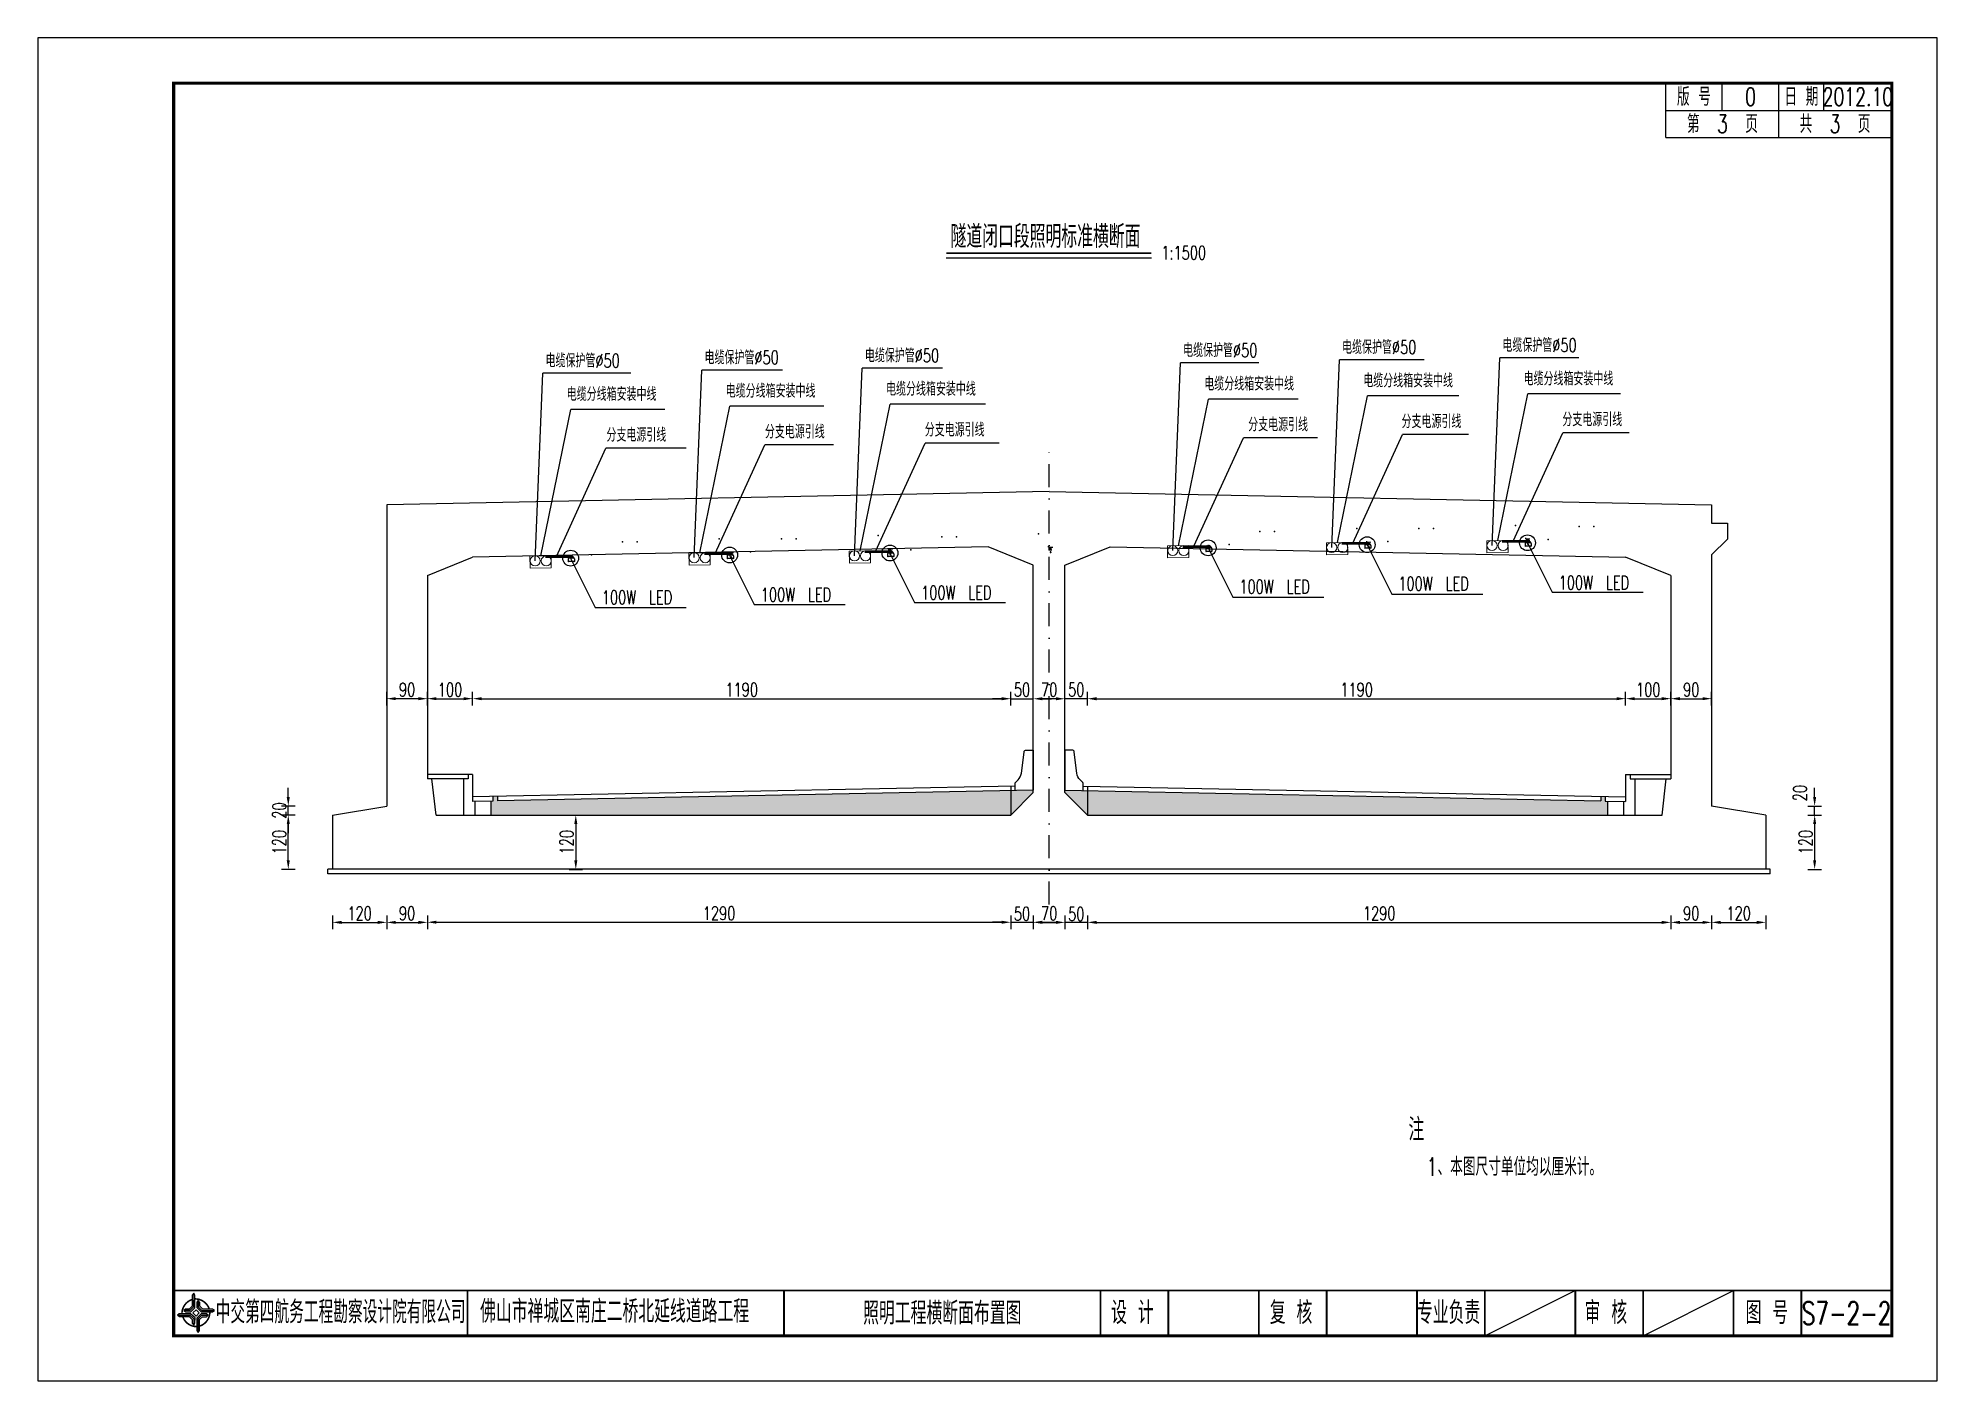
# Model space of a CAD drawing. Header units: millimetres. Extents: x 2 to 5882, y 1831 to 3462.
# Drawn here: x 1262.4 to 1682.4, y 2507.7 to 2804.7 of the extents above; entities that cross this region are included whole.
import ezdxf
from ezdxf.enums import TextEntityAlignment as Align

# ---------------------------------------------------------------- set-up
doc = ezdxf.new("R2010")
doc.units = ezdxf.units.MM
for name, pattern in [('CONTINUE', [1000, 1000]), ('DASHDOT', [25.4, 12.7, -6.35, 0, -6.35]), ('DASHED', [19.05, 12.7, -6.35]), ('HIDDEN', [9.525, 6.35, -3.175])]:
    doc.linetypes.add(name, pattern=pattern)
for name, color, linetype in [('1', 4, 'Continuous'), ('2', 2, 'HIDDEN'), ('3', 3, 'Continuous'), ('4', 2, 'Continuous'), ('NONE', 1, 'Continuous'), ('图框', 7, 'Continuous'), ('填充', 8, 'Continuous'), ('尺寸标注', 4, 'Continuous'), ('文字', 7, 'Continuous'), ('标注', 4, 'Continuous'), ('次轮廓线', 7, 'Continuous'), ('轮廓线', 1, 'Continuous')]:
    doc.layers.add(name, color=color, linetype=linetype)
doc.layers.add('照明电线', color=6, linetype='HOT_WATER_SUPPLY1', lineweight=15)
doc.styles.add('Fangsong', font='SIMFANG.TTF', dxfattribs={"width": 0.85})
doc.styles.get("Standard").update_dxf_attribs({"font": 'simplex1.shx', "width": 0.7, "bigfont": 'hztxt.shx'})
doc.linetypes.add('HOT_WATER_SUPPLY1', pattern='A,40,-2,["ZM",Fangsong,S=2,R=0,X=-2,Y=-1],-4', length=46)
doc.dimstyles.new('比例1：100', dxfattribs={"dimtxt": 3, "dimasz": 2, "dimexe": 1.5, "dimexo": 1, "dimgap": 0.5, "dimtad": 1, "dimdec": 3, "dimlfac": 10, "dimdsep": 46, "dimtxsty": 'Standard', "dimblk": 'DIM', "dimcen": 2, "dimclrd": 4, "dimclre": 4, "dimclrt": 4, "dimaunit": 1, "dimadec": 4, "dimazin": 2, "dimtfac": 1, "dimtdec": 3, "dimtix": 1, "dimtmove": 2, "dimatfit": 3, "dimldrblk": 'DIM', "dimfxl": 0, "dimarcsym": 0})

msp = doc.modelspace()

# ---------------------------------------------------------------- texts
at = {"width": 0.7}
for s, p in [('电缆保护管%%C50', (1586.24634, 2735.27134)), ('电缆保护管%%C50', (1374.62553, 2731.85777)), ('电缆保护管%%C50', (1409.78482, 2732.55589)), ('电缆保护管%%C50', (1445.24634, 2732.99134)), ('电缆保护管%%C50', (1515.62553, 2734.13777)), ('电缆保护管%%C50', (1550.78482, 2734.83589)), ('电缆分线箱安装中线', (1520.30925, 2726.73091)), ('电缆分线箱安装中线', (1555.46853, 2727.42903)), ('电缆分线箱安装中线', (1590.93006, 2727.86448)), ('电缆分线箱安装中线', (1379.30925, 2724.45091)), ('电缆分线箱安装中线', (1414.46853, 2725.14903)), ('电缆分线箱安装中线', (1449.93006, 2725.58448)), ('分支电源引线', (1563.94146, 2718.41206)), ('分支电源引线', (1599.51538, 2718.84751)), ('分支电源引线', (1388.09049, 2715.43394)), ('分支电源引线', (1423.13869, 2716.13206)), ('分支电源引线', (1458.48914, 2716.56751)), ('分支电源引线', (1530.01851, 2717.71394)), ('100W  LED', (1528.06778, 2681.84896)), ('100W  LED', (1563.22706, 2682.54709)), ('100W  LED', (1598.68859, 2682.76315)), ('100W  LED', (1387.06778, 2679.50865)), ('100W  LED', (1422.22706, 2680.11981)), ('100W  LED', (1457.68859, 2680.55525))]:
    msp.add_text(s, height=3, dxfattribs=at).set_placement(p)
for s, p in [('专业负责', (1574.35384, 2522.80094)), ('审 核', (1609.12764, 2522.80094)), ('图 号', (1644.74681, 2522.80094))]:
    msp.add_text(s, height=5, dxfattribs=at).set_placement(p, align=Align.MIDDLE_CENTER)
at = {"layer": '图框'}
for s, width, p in [('中交第四航务工程勘察设计院有限公司', 0.65, (1329.29445, 2522.9548)), ('佛山市禅城区南庄二桥北延线道路工程', 0.7, (1389.89249, 2523.09299)), ('设 计', 0.7, (1504.40828, 2522.80094)), ('复 核', 0.7, (1539.50309, 2522.80094))]:
    msp.add_text(s, height=5, dxfattribs=dict(at, width=width)).set_placement(p, align=Align.MIDDLE_CENTER)
at = {"layer": '文字', "width": 0.7}
for s, p in [('版 号', (1628.61361, 2791.70635)), ('0', (1641.11361, 2791.70635)), ('日 期', (1652.36361, 2791.70635)), ('2012.10', (1664.86361, 2791.70635))]:
    msp.add_text(s, height=4, dxfattribs=at).set_placement(p, align=Align.MIDDLE_CENTER)
for s, height, p in [('隧道闭口段照明标准横断面', 5, (1464.19198, 2758.29329)), ('1:1500', 3, (1510.80901, 2755.70453)), ('注', 5, (1565.46358, 2560.82533)), ('1、本图尺寸单位均以厘米计。', 4, (1569.49627, 2553.09919))]:
    msp.add_text(s, height=height, dxfattribs=at).set_placement(p)

# ---------------------------------------------------------------- blocks, each defined once
blk = doc.blocks.new('tb')
at = {"lineweight": -3}
h = blk.add_hatch(color=256, dxfattribs=at)
h.paths.add_polyline_path([(-1.23, -0.13), (-3.78, -0.14), (-4.14, -0.41), (-1.4, -0.44), (-0.56, -1.24), (-0.54, -2.62), (-0.27, -2.2), (-0.26, -1.06)])
h.paths.add_polyline_path([(0.13, -1.08), (0.14, -3.86), (0.41, -4.26), (0.44, -1.24), (1.25, -0.43), (2.66, -0.43), (2.26, -0.16), (1.07, -0.15)])
h.paths.add_polyline_path([(1.08, 0.3), (3.62, 0.3), (4.02, 0.56), (1.25, 0.57), (0.43, 1.39), (0.43, 2.8), (0.16, 2.41), (0.15, 1.24)])
h.paths.add_polyline_path([(-0.28, 1.21), (-0.28, 3.99), (-0.56, 4.39), (-0.57, 1.41), (-1.38, 0.6), (-2.74, 0.56), (-2.33, 0.3), (-1.2, 0.29)])
for p, q in [((-0.56, 4.39), (-0.57, 1.41)), ((-1.38, 0.6), (-2.74, 0.56)), ((-0.57, 1.41), (-1.38, 0.6)), ((0.43, 2.8), (0.43, 1.39)), ((0.43, 1.39), (1.25, 0.57)), ((1.25, 0.57), (4.02, 0.56)), ((-4.14, -0.41), (-1.4, -0.44)), ((-1.4, -0.44), (-0.56, -1.24)), ((-0.56, -1.24), (-0.54, -2.62)), ((0.41, -4.26), (0.44, -1.24)), ((0.44, -1.24), (1.25, -0.43)), ((1.25, -0.43), (2.66, -0.43))]:
    blk.add_line(p, q, dxfattribs=at)
at = {"lineweight": -3, "flags": 128}
for points in [[(-0.9, 3.99), (-0.9, 1.58), (-1.53, 0.91), (-2.34, 0.91), (-2.74, 0.56), (-2.33, 0.3), (-1.2, 0.29), (-0.28, 1.21), (-0.28, 3.99), (-0.56, 4.39)], [(-0.04, 0.77), (0.68, 0.04), (-0.04, -0.69), (-0.77, 0.05)], [(3.62, 0.92), (1.43, 0.92), (0.77, 1.54), (0.77, 2.38), (0.43, 2.8), (0.16, 2.41), (0.15, 1.24), (1.08, 0.3), (3.62, 0.3), (4.02, 0.56)], [(-3.73, -0.76), (-1.54, -0.76), (-0.89, -1.39), (-0.89, -2.21), (-0.54, -2.62), (-0.27, -2.2), (-0.26, -1.06), (-1.23, -0.13), (-3.78, -0.14), (-4.14, -0.41)], [(0.75, -3.85), (0.75, -1.43), (1.4, -0.78), (2.26, -0.78), (2.66, -0.43), (2.26, -0.16), (1.07, -0.15), (0.13, -1.08), (0.14, -3.86), (0.41, -4.26)]]:
    blk.add_lwpolyline(points, close=True, dxfattribs=at)
at = {"lineweight": -3, "const_width": 0.35, "flags": 128}
for points in [[(-0.9, 3.02, 0.324167), (-3.16, -0.14)], [(2.88, 0.92, 0.324403), (-0.24, 3.15)], [(0.75, -2.86, 0.325418), (3.02, 0.26)], [(-2.98, -0.76, 0.322976), (0.14, -2.98)]]:
    blk.add_lwpolyline(points, format="xyb", dxfattribs=at)
blk = doc.blocks.new('DIM')
at = {"layer": '尺寸标注', "ltscale": 0.01}
blk.add_solid([(-1, -0.17), (-1, 0.17), (0, 0)], dxfattribs=at)
blk = doc.blocks.new('*D131')
at = {"layer": 'DEFPOINTS', "color": 0}
for p in [(1339.5, 2634.86), (1327.5, 2620.86), (1339.5, 2609.13)]:
    blk.add_point(p, dxfattribs=at)
at = {"layer": '标注', "color": 4, "lineweight": -2}
for p, q in [((1327.5, 2610.63), (1327.5, 2607.63)), ((1329.5, 2609.13), (1337.5, 2609.13)), ((1339.5, 2610.63), (1339.5, 2607.63))]:
    blk.add_line(p, q, dxfattribs=at)
at = {"layer": '标注', "color": 4, "lineweight": -2, "xscale": 2, "yscale": 2, "zscale": 2, "rotation": 180}
blk.add_blockref('DIM', (1327.5, 2609.13), dxfattribs=at)
at = {"layer": '标注', "color": 4, "lineweight": -2, "xscale": 2, "yscale": 2, "zscale": 2}
blk.add_blockref('DIM', (1339.5, 2609.13), dxfattribs=at)
at = {"layer": '标注', "color": 4, "insert": (1333.5, 2611.13), "char_height": 3, "attachment_point": 5}
blk.add_mtext('120', dxfattribs=at)
blk = doc.blocks.new('*D132')
at = {"layer": 'DEFPOINTS', "color": 0}
for p in [(1348.5, 2640.86), (1339.5, 2634.86), (1348.5, 2609.13)]:
    blk.add_point(p, dxfattribs=at)
at = {"layer": '标注', "color": 4, "lineweight": -2}
for p, q in [((1339.5, 2610.63), (1339.5, 2607.63)), ((1341.5, 2609.13), (1346.5, 2609.13)), ((1348.5, 2610.63), (1348.5, 2607.63))]:
    blk.add_line(p, q, dxfattribs=at)
at = {"layer": '标注', "color": 4, "lineweight": -2, "xscale": 2, "yscale": 2, "zscale": 2, "rotation": 180}
blk.add_blockref('DIM', (1339.5, 2609.13), dxfattribs=at)
at = {"layer": '标注', "color": 4, "lineweight": -2, "xscale": 2, "yscale": 2, "zscale": 2}
blk.add_blockref('DIM', (1348.5, 2609.13), dxfattribs=at)
at = {"layer": '标注', "color": 4, "insert": (1344, 2611.13), "char_height": 3, "attachment_point": 5}
blk.add_mtext('90', dxfattribs=at)
blk = doc.blocks.new('*D133')
at = {"layer": 'DEFPOINTS', "color": 0}
for p in [(1348.5, 2640.86), (1477.5, 2632.89), (1477.5, 2609.16)]:
    blk.add_point(p, dxfattribs=at)
at = {"layer": '标注', "color": 4, "lineweight": -2}
for p, q in [((1348.5, 2610.66), (1348.5, 2607.66)), ((1350.5, 2609.16), (1475.5, 2609.16)), ((1477.5, 2610.66), (1477.5, 2607.66))]:
    blk.add_line(p, q, dxfattribs=at)
at = {"layer": '标注', "color": 4, "lineweight": -2, "xscale": 2, "yscale": 2, "zscale": 2, "rotation": 180}
blk.add_blockref('DIM', (1348.5, 2609.16), dxfattribs=at)
at = {"layer": '标注', "color": 4, "lineweight": -2, "xscale": 2, "yscale": 2, "zscale": 2}
blk.add_blockref('DIM', (1477.5, 2609.16), dxfattribs=at)
at = {"layer": '标注', "color": 4, "insert": (1413, 2611.16), "char_height": 3, "attachment_point": 5}
blk.add_mtext('1290', dxfattribs=at)
blk = doc.blocks.new('*D124')
at = {"layer": 'DEFPOINTS', "color": 0}
for p in [(1482.5, 2637.86), (1489.5, 2637.86), (1489.5, 2609.13)]:
    blk.add_point(p, dxfattribs=at)
at = {"layer": '标注', "color": 4, "lineweight": -2}
for p, q in [((1482.5, 2610.63), (1482.5, 2607.63)), ((1484.5, 2609.13), (1487.5, 2609.13)), ((1489.5, 2610.63), (1489.5, 2607.63))]:
    blk.add_line(p, q, dxfattribs=at)
at = {"layer": '标注', "color": 4, "lineweight": -2, "xscale": 2, "yscale": 2, "zscale": 2, "rotation": 180}
blk.add_blockref('DIM', (1482.5, 2609.13), dxfattribs=at)
at = {"layer": '标注', "color": 4, "lineweight": -2, "xscale": 2, "yscale": 2, "zscale": 2}
blk.add_blockref('DIM', (1489.5, 2609.13), dxfattribs=at)
at = {"layer": '标注', "color": 4, "insert": (1486, 2611.13), "char_height": 3, "attachment_point": 5}
blk.add_mtext('70', dxfattribs=at)
blk = doc.blocks.new('*D134')
at = {"layer": 'DEFPOINTS', "color": 0}
for p in [(1623.5, 2640.86), (1494.5, 2632.92), (1623.5, 2609.13)]:
    blk.add_point(p, dxfattribs=at)
at = {"layer": '标注', "color": 4, "lineweight": -2}
for p, q in [((1494.5, 2610.63), (1494.5, 2607.63)), ((1496.5, 2609.13), (1621.5, 2609.13)), ((1623.5, 2610.63), (1623.5, 2607.63))]:
    blk.add_line(p, q, dxfattribs=at)
at = {"layer": '标注', "color": 4, "lineweight": -2, "xscale": 2, "yscale": 2, "zscale": 2, "rotation": 180}
blk.add_blockref('DIM', (1494.5, 2609.13), dxfattribs=at)
at = {"layer": '标注', "color": 4, "lineweight": -2, "xscale": 2, "yscale": 2, "zscale": 2}
blk.add_blockref('DIM', (1623.5, 2609.13), dxfattribs=at)
at = {"layer": '标注', "color": 4, "insert": (1559, 2611.13), "char_height": 3, "attachment_point": 5}
blk.add_mtext('1290', dxfattribs=at)
blk = doc.blocks.new('*D135')
at = {"layer": 'DEFPOINTS', "color": 0}
for p in [(1623.5, 2640.86), (1632.5, 2634.86), (1632.5, 2609.13)]:
    blk.add_point(p, dxfattribs=at)
at = {"layer": '标注', "color": 4, "lineweight": -2}
for p, q in [((1623.5, 2610.63), (1623.5, 2607.63)), ((1625.5, 2609.13), (1630.5, 2609.13)), ((1632.5, 2610.63), (1632.5, 2607.63))]:
    blk.add_line(p, q, dxfattribs=at)
at = {"layer": '标注', "color": 4, "lineweight": -2, "xscale": 2, "yscale": 2, "zscale": 2, "rotation": 180}
blk.add_blockref('DIM', (1623.5, 2609.13), dxfattribs=at)
at = {"layer": '标注', "color": 4, "lineweight": -2, "xscale": 2, "yscale": 2, "zscale": 2}
blk.add_blockref('DIM', (1632.5, 2609.13), dxfattribs=at)
at = {"layer": '标注', "color": 4, "insert": (1628, 2611.13), "char_height": 3, "attachment_point": 5}
blk.add_mtext('90', dxfattribs=at)
blk = doc.blocks.new('*D136')
at = {"layer": 'DEFPOINTS', "color": 0}
for p in [(1632.5, 2634.86), (1644.5, 2620.86), (1644.5, 2609.13)]:
    blk.add_point(p, dxfattribs=at)
at = {"layer": '标注', "color": 4, "lineweight": -2}
for p, q in [((1632.5, 2610.63), (1632.5, 2607.63)), ((1634.5, 2609.13), (1642.5, 2609.13)), ((1644.5, 2610.63), (1644.5, 2607.63))]:
    blk.add_line(p, q, dxfattribs=at)
at = {"layer": '标注', "color": 4, "lineweight": -2, "xscale": 2, "yscale": 2, "zscale": 2, "rotation": 180}
blk.add_blockref('DIM', (1632.5, 2609.13), dxfattribs=at)
at = {"layer": '标注', "color": 4, "lineweight": -2, "xscale": 2, "yscale": 2, "zscale": 2}
blk.add_blockref('DIM', (1644.5, 2609.13), dxfattribs=at)
at = {"layer": '标注', "color": 4, "insert": (1638.5, 2611.13), "char_height": 3, "attachment_point": 5}
blk.add_mtext('120', dxfattribs=at)
blk = doc.blocks.new('*D137')
at = {"layer": 'DEFPOINTS', "color": 0}
for p in [(1317.72, 2632.86), (1327.5, 2632.86), (1327.5, 2620.86)]:
    blk.add_point(p, dxfattribs=at)
at = {"layer": '标注', "color": 4, "lineweight": -2}
for p, q in [((1319.22, 2632.86), (1316.22, 2632.86)), ((1317.72, 2622.86), (1317.72, 2630.86)), ((1319.22, 2620.86), (1316.22, 2620.86))]:
    blk.add_line(p, q, dxfattribs=at)
at = {"layer": '标注', "color": 4, "lineweight": -2, "xscale": 2, "yscale": 2, "zscale": 2}
for p, rotation in [((1317.72, 2632.86), 90), ((1317.72, 2620.86), 270)]:
    blk.add_blockref('DIM', p, dxfattribs=dict(at, rotation=rotation))
at = {"layer": '标注', "color": 4, "insert": (1315.72, 2626.86), "char_height": 3, "attachment_point": 5, "rotation": 90}
blk.add_mtext('120', dxfattribs=at)
blk = doc.blocks.new('*D138')
at = {"layer": 'DEFPOINTS', "color": 0}
for p in [(1317.72, 2634.86), (1339.5, 2634.86), (1327.5, 2632.86)]:
    blk.add_point(p, dxfattribs=at)
at = {"layer": '标注', "color": 4, "lineweight": -2}
for p, q in [((1317.72, 2636.86), (1317.72, 2638.86)), ((1319.22, 2634.86), (1316.22, 2634.86)), ((1317.72, 2632.86), (1317.72, 2634.86)), ((1319.22, 2632.86), (1316.22, 2632.86)), ((1317.72, 2630.86), (1317.72, 2628.86))]:
    blk.add_line(p, q, dxfattribs=at)
at = {"layer": '标注', "color": 4, "lineweight": -2, "xscale": 2, "yscale": 2, "zscale": 2}
for p, rotation in [((1317.72, 2634.86), 270), ((1317.72, 2632.86), 90)]:
    blk.add_blockref('DIM', p, dxfattribs=dict(at, rotation=rotation))
at = {"layer": '标注', "color": 4, "insert": (1315.72, 2633.86), "char_height": 3, "attachment_point": 5, "rotation": 90}
blk.add_mtext('20', dxfattribs=at)
blk = doc.blocks.new('*D139')
at = {"layer": 'DEFPOINTS', "color": 0}
for p in [(1350.39, 2632.86), (1326.5, 2620.86), (1381.31, 2620.86)]:
    blk.add_point(p, dxfattribs=at)
at = {"layer": '标注', "color": 4, "lineweight": -2}
for p, q in [((1379.81, 2632.86), (1382.81, 2632.86)), ((1381.31, 2630.86), (1381.31, 2622.86)), ((1379.81, 2620.86), (1382.81, 2620.86))]:
    blk.add_line(p, q, dxfattribs=at)
at = {"layer": '标注', "color": 4, "lineweight": -2, "xscale": 2, "yscale": 2, "zscale": 2}
for p, rotation in [((1381.31, 2632.86), 90), ((1381.31, 2620.86), 270)]:
    blk.add_blockref('DIM', p, dxfattribs=dict(at, rotation=rotation))
at = {"layer": '标注', "color": 4, "insert": (1379.31, 2626.86), "char_height": 3, "attachment_point": 5, "rotation": 90}
blk.add_mtext('120', dxfattribs=at)
blk = doc.blocks.new('*D140')
at = {"layer": 'DEFPOINTS', "color": 0}
for p in [(1358.5, 2658.6), (1358.5, 2641.86), (1348.5, 2640.86)]:
    blk.add_point(p, dxfattribs=at)
at = {"layer": '标注', "color": 4, "lineweight": -2}
for p, q in [((1348.5, 2657.1), (1348.5, 2660.1)), ((1350.5, 2658.6), (1356.5, 2658.6)), ((1358.5, 2657.1), (1358.5, 2660.1))]:
    blk.add_line(p, q, dxfattribs=at)
at = {"layer": '标注', "color": 4, "lineweight": -2, "xscale": 2, "yscale": 2, "zscale": 2, "rotation": 180}
blk.add_blockref('DIM', (1348.5, 2658.6), dxfattribs=at)
at = {"layer": '标注', "color": 4, "lineweight": -2, "xscale": 2, "yscale": 2, "zscale": 2}
blk.add_blockref('DIM', (1358.5, 2658.6), dxfattribs=at)
at = {"layer": '标注', "color": 4, "insert": (1353.5, 2660.6), "char_height": 3, "attachment_point": 5}
blk.add_mtext('100', dxfattribs=at)
blk = doc.blocks.new('*D141')
at = {"layer": 'DEFPOINTS', "color": 0}
for p in [(1477.5, 2658.6), (1358.5, 2641.86), (1477.5, 2639.21)]:
    blk.add_point(p, dxfattribs=at)
at = {"layer": '标注', "color": 4, "lineweight": -2}
for p, q in [((1358.5, 2657.1), (1358.5, 2660.1)), ((1360.5, 2658.6), (1475.5, 2658.6)), ((1477.5, 2657.1), (1477.5, 2660.1))]:
    blk.add_line(p, q, dxfattribs=at)
at = {"layer": '标注', "color": 4, "lineweight": -2, "xscale": 2, "yscale": 2, "zscale": 2, "rotation": 180}
blk.add_blockref('DIM', (1358.5, 2658.6), dxfattribs=at)
at = {"layer": '标注', "color": 4, "lineweight": -2, "xscale": 2, "yscale": 2, "zscale": 2}
blk.add_blockref('DIM', (1477.5, 2658.6), dxfattribs=at)
at = {"layer": '标注', "color": 4, "insert": (1418, 2660.6), "char_height": 3, "attachment_point": 5}
blk.add_mtext('1190', dxfattribs=at)
blk = doc.blocks.new('*D142')
at = {"layer": 'DEFPOINTS', "color": 0}
for p in [(1613.5, 2658.6), (1613.5, 2641.86), (1494.5, 2639.24)]:
    blk.add_point(p, dxfattribs=at)
at = {"layer": '标注', "color": 4, "lineweight": -2}
for p, q in [((1494.5, 2657.1), (1494.5, 2660.1)), ((1496.5, 2658.6), (1611.5, 2658.6)), ((1613.5, 2657.1), (1613.5, 2660.1))]:
    blk.add_line(p, q, dxfattribs=at)
at = {"layer": '标注', "color": 4, "lineweight": -2, "xscale": 2, "yscale": 2, "zscale": 2, "rotation": 180}
blk.add_blockref('DIM', (1494.5, 2658.6), dxfattribs=at)
at = {"layer": '标注', "color": 4, "lineweight": -2, "xscale": 2, "yscale": 2, "zscale": 2}
blk.add_blockref('DIM', (1613.5, 2658.6), dxfattribs=at)
at = {"layer": '标注', "color": 4, "insert": (1554, 2660.6), "char_height": 3, "attachment_point": 5}
blk.add_mtext('1190', dxfattribs=at)
blk = doc.blocks.new('*D143')
at = {"layer": 'DEFPOINTS', "color": 0}
for p in [(1623.5, 2658.6), (1613.5, 2641.86), (1623.5, 2641.86)]:
    blk.add_point(p, dxfattribs=at)
at = {"layer": '标注', "color": 4, "lineweight": -2}
for p, q in [((1613.5, 2657.1), (1613.5, 2660.1)), ((1615.5, 2658.6), (1621.5, 2658.6)), ((1623.5, 2657.1), (1623.5, 2660.1))]:
    blk.add_line(p, q, dxfattribs=at)
at = {"layer": '标注', "color": 4, "lineweight": -2, "xscale": 2, "yscale": 2, "zscale": 2, "rotation": 180}
blk.add_blockref('DIM', (1613.5, 2658.6), dxfattribs=at)
at = {"layer": '标注', "color": 4, "lineweight": -2, "xscale": 2, "yscale": 2, "zscale": 2}
blk.add_blockref('DIM', (1623.5, 2658.6), dxfattribs=at)
at = {"layer": '标注', "color": 4, "insert": (1618.5, 2660.6), "char_height": 3, "attachment_point": 5}
blk.add_mtext('100', dxfattribs=at)
blk = doc.blocks.new('*D144')
at = {"layer": 'DEFPOINTS', "color": 0}
for p in [(1339.5, 2658.6), (1348.5, 2641.86), (1339.5, 2634.86)]:
    blk.add_point(p, dxfattribs=at)
at = {"layer": '标注', "color": 4, "lineweight": -2}
for p, q in [((1339.5, 2657.1), (1339.5, 2660.1)), ((1346.5, 2658.6), (1341.5, 2658.6)), ((1348.5, 2657.1), (1348.5, 2660.1))]:
    blk.add_line(p, q, dxfattribs=at)
at = {"layer": '标注', "color": 4, "lineweight": -2, "xscale": 2, "yscale": 2, "zscale": 2, "rotation": 180}
blk.add_blockref('DIM', (1339.5, 2658.6), dxfattribs=at)
at = {"layer": '标注', "color": 4, "lineweight": -2, "xscale": 2, "yscale": 2, "zscale": 2}
blk.add_blockref('DIM', (1348.5, 2658.6), dxfattribs=at)
at = {"layer": '标注', "color": 4, "insert": (1344, 2660.6), "char_height": 3, "attachment_point": 5}
blk.add_mtext('90', dxfattribs=at)
blk = doc.blocks.new('*D125')
at = {"layer": 'DEFPOINTS', "color": 0}
for p in [(1632.5, 2658.6), (1623.5, 2641.86), (1632.5, 2634.86)]:
    blk.add_point(p, dxfattribs=at)
at = {"layer": '标注', "color": 4, "lineweight": -2}
for p, q in [((1623.5, 2657.1), (1623.5, 2660.1)), ((1625.5, 2658.6), (1630.5, 2658.6)), ((1632.5, 2657.1), (1632.5, 2660.1))]:
    blk.add_line(p, q, dxfattribs=at)
at = {"layer": '标注', "color": 4, "lineweight": -2, "xscale": 2, "yscale": 2, "zscale": 2, "rotation": 180}
blk.add_blockref('DIM', (1623.5, 2658.6), dxfattribs=at)
at = {"layer": '标注', "color": 4, "lineweight": -2, "xscale": 2, "yscale": 2, "zscale": 2}
blk.add_blockref('DIM', (1632.5, 2658.6), dxfattribs=at)
at = {"layer": '标注', "color": 4, "insert": (1628, 2660.6), "char_height": 3, "attachment_point": 5}
blk.add_mtext('90', dxfattribs=at)
blk = doc.blocks.new('*D126')
at = {"layer": 'DEFPOINTS', "color": 0}
for p in [(1632.5, 2634.86), (1655.3, 2634.86), (1644.5, 2632.86)]:
    blk.add_point(p, dxfattribs=at)
at = {"layer": '标注', "color": 4, "lineweight": -2}
for p, q in [((1655.3, 2636.86), (1655.3, 2638.86)), ((1653.8, 2634.86), (1656.8, 2634.86)), ((1655.3, 2632.86), (1655.3, 2634.86)), ((1653.8, 2632.86), (1656.8, 2632.86)), ((1655.3, 2630.86), (1655.3, 2628.86))]:
    blk.add_line(p, q, dxfattribs=at)
at = {"layer": '标注', "color": 4, "lineweight": -2, "xscale": 2, "yscale": 2, "zscale": 2}
for p, rotation in [((1655.3, 2634.86), 270), ((1655.3, 2632.86), 90)]:
    blk.add_blockref('DIM', p, dxfattribs=dict(at, rotation=rotation))
at = {"layer": '标注', "color": 4, "insert": (1652.07, 2637.72), "char_height": 3, "attachment_point": 5, "rotation": 90}
blk.add_mtext('20', dxfattribs=at)
blk = doc.blocks.new('*D145')
at = {"layer": 'DEFPOINTS', "color": 0}
for p in [(1644.5, 2632.86), (1645.5, 2620.86), (1655.3, 2620.86)]:
    blk.add_point(p, dxfattribs=at)
at = {"layer": '标注', "color": 4, "lineweight": -2}
for p, q in [((1653.8, 2632.86), (1656.8, 2632.86)), ((1655.3, 2630.86), (1655.3, 2622.86)), ((1653.8, 2620.86), (1656.8, 2620.86))]:
    blk.add_line(p, q, dxfattribs=at)
at = {"layer": '标注', "color": 4, "lineweight": -2, "xscale": 2, "yscale": 2, "zscale": 2}
for p, rotation in [((1655.3, 2632.86), 90), ((1655.3, 2620.86), 270)]:
    blk.add_blockref('DIM', p, dxfattribs=dict(at, rotation=rotation))
at = {"layer": '标注', "color": 4, "insert": (1653.3, 2626.86), "char_height": 3, "attachment_point": 5, "rotation": 90}
blk.add_mtext('120', dxfattribs=at)
blk = doc.blocks.new('*D150')
at = {"layer": 'DEFPOINTS', "color": 0}
for p in [(1482.5, 2658.58), (1477.5, 2639.24), (1482.5, 2638.34)]:
    blk.add_point(p, dxfattribs=at)
at = {"layer": '标注', "color": 4, "lineweight": -2}
for p, q in [((1477.5, 2657.08), (1477.5, 2660.08)), ((1482.5, 2657.08), (1482.5, 2660.08)), ((1475.5, 2658.58), (1473.5, 2658.58)), ((1477.5, 2658.58), (1482.5, 2658.58)), ((1484.5, 2658.58), (1486.5, 2658.58))]:
    blk.add_line(p, q, dxfattribs=at)
at = {"layer": '标注', "color": 4, "lineweight": -2, "xscale": 2, "yscale": 2, "zscale": 2}
blk.add_blockref('DIM', (1477.5, 2658.58), dxfattribs=at)
at = {"layer": '标注', "color": 4, "lineweight": -2, "xscale": 2, "yscale": 2, "zscale": 2, "rotation": 180}
blk.add_blockref('DIM', (1482.5, 2658.58), dxfattribs=at)
at = {"layer": '标注', "color": 4, "insert": (1480, 2660.58), "char_height": 3, "attachment_point": 5}
blk.add_mtext('50', dxfattribs=at)
blk = doc.blocks.new('*D127')
at = {"layer": 'DEFPOINTS', "color": 0}
for p in [(1489.5, 2658.58), (1489.5, 2638.34), (1494.5, 2639.24)]:
    blk.add_point(p, dxfattribs=at)
at = {"layer": '标注', "color": 4, "lineweight": -2}
for p, q in [((1489.5, 2657.08), (1489.5, 2660.08)), ((1494.5, 2657.08), (1494.5, 2660.08)), ((1487.5, 2658.58), (1485.5, 2658.58)), ((1494.5, 2658.58), (1489.5, 2658.58)), ((1496.5, 2658.58), (1498.5, 2658.58))]:
    blk.add_line(p, q, dxfattribs=at)
at = {"layer": '标注', "color": 4, "lineweight": -2, "xscale": 2, "yscale": 2, "zscale": 2}
blk.add_blockref('DIM', (1489.5, 2658.58), dxfattribs=at)
at = {"layer": '标注', "color": 4, "lineweight": -2, "xscale": 2, "yscale": 2, "zscale": 2, "rotation": 180}
blk.add_blockref('DIM', (1494.5, 2658.58), dxfattribs=at)
at = {"layer": '标注', "color": 4, "insert": (1492, 2660.58), "char_height": 3, "attachment_point": 5}
blk.add_mtext('50', dxfattribs=at)
blk = doc.blocks.new('*D128')
at = {"layer": 'DEFPOINTS', "color": 0}
for p in [(1482.5, 2658.58), (1482.5, 2638.34), (1489.5, 2638.34)]:
    blk.add_point(p, dxfattribs=at)
at = {"layer": '标注', "color": 4, "lineweight": -2}
for p, q in [((1482.5, 2657.08), (1482.5, 2660.08)), ((1489.5, 2657.08), (1489.5, 2660.08)), ((1487.5, 2658.58), (1484.5, 2658.58))]:
    blk.add_line(p, q, dxfattribs=at)
at = {"layer": '标注', "color": 4, "lineweight": -2, "xscale": 2, "yscale": 2, "zscale": 2, "rotation": 180}
blk.add_blockref('DIM', (1482.5, 2658.58), dxfattribs=at)
at = {"layer": '标注', "color": 4, "lineweight": -2, "xscale": 2, "yscale": 2, "zscale": 2}
blk.add_blockref('DIM', (1489.5, 2658.58), dxfattribs=at)
at = {"layer": '标注', "color": 4, "insert": (1486, 2660.58), "char_height": 3, "attachment_point": 5}
blk.add_mtext('70', dxfattribs=at)
blk = doc.blocks.new('*D129')
at = {"layer": 'DEFPOINTS', "color": 0}
for p in [(1482.5, 2637.86), (1477.5, 2632.89), (1482.5, 2609.16)]:
    blk.add_point(p, dxfattribs=at)
at = {"layer": '标注', "color": 4, "lineweight": -2}
for p, q in [((1475.5, 2609.16), (1473.5, 2609.16)), ((1477.5, 2610.66), (1477.5, 2607.66)), ((1477.5, 2609.16), (1482.5, 2609.16)), ((1482.5, 2610.66), (1482.5, 2607.66)), ((1484.5, 2609.16), (1486.5, 2609.16))]:
    blk.add_line(p, q, dxfattribs=at)
at = {"layer": '标注', "color": 4, "lineweight": -2, "xscale": 2, "yscale": 2, "zscale": 2}
blk.add_blockref('DIM', (1477.5, 2609.16), dxfattribs=at)
at = {"layer": '标注', "color": 4, "lineweight": -2, "xscale": 2, "yscale": 2, "zscale": 2, "rotation": 180}
blk.add_blockref('DIM', (1482.5, 2609.16), dxfattribs=at)
at = {"layer": '标注', "color": 4, "insert": (1480, 2611.03), "char_height": 3, "attachment_point": 5}
blk.add_mtext('50', dxfattribs=at)
blk = doc.blocks.new('*D151')
at = {"layer": 'DEFPOINTS', "color": 0}
for p in [(1489.5, 2637.86), (1494.5, 2632.92), (1489.5, 2609.13)]:
    blk.add_point(p, dxfattribs=at)
at = {"layer": '标注', "color": 4, "lineweight": -2}
for p, q in [((1487.5, 2609.13), (1485.5, 2609.13)), ((1489.5, 2610.63), (1489.5, 2607.63)), ((1494.5, 2609.13), (1489.5, 2609.13)), ((1494.5, 2610.63), (1494.5, 2607.63)), ((1496.5, 2609.13), (1498.5, 2609.13))]:
    blk.add_line(p, q, dxfattribs=at)
at = {"layer": '标注', "color": 4, "lineweight": -2, "xscale": 2, "yscale": 2, "zscale": 2}
blk.add_blockref('DIM', (1489.5, 2609.13), dxfattribs=at)
at = {"layer": '标注', "color": 4, "lineweight": -2, "xscale": 2, "yscale": 2, "zscale": 2, "rotation": 180}
blk.add_blockref('DIM', (1494.5, 2609.13), dxfattribs=at)
at = {"layer": '标注', "color": 4, "insert": (1492, 2610.97), "char_height": 3, "attachment_point": 5}
blk.add_mtext('50', dxfattribs=at)
blk = doc.blocks.new('series')
at = {"width": 0.75}
for tag, height, p in [('页码', 4, (-35, -19)), ('图名', 5, (-220, -282)), ('图号', 5, (-20, -282))]:
    blk.add_attdef(tag, text='', height=height, dxfattribs=at).set_placement(p, align=Align.MIDDLE_CENTER)
blk = doc.blocks.new('123')
blk.add_lwpolyline([(422.36, 2507.71), (422.36, 2804.71), (2.36, 2804.71), (2.36, 2507.71)], close=True)

# ---------------------------------------------------------------- dimensions: what is measured, and where the dimension line sits
at = {"layer": '标注'}
for base, p1, p2, picture, middle in [((1339.49524, 2658.60322), (1348.49524, 2641.86483), (1339.49524, 2634.86483), '*D144', (1343.99524, 2660.60322)), ((1358.49524, 2658.60322), (1348.49524, 2640.86483), (1358.49524, 2641.86483), '*D140', (1353.49524, 2660.60322)), ((1477.49524, 2658.60322), (1358.49524, 2641.86483), (1477.49524, 2639.21483), '*D141', (1417.99524, 2660.60322)), ((1482.49524, 2658.57923), (1477.49524, 2639.24483), (1482.49524, 2638.34483), '*D150', (1479.99524, 2660.57923)), ((1482.49524, 2658.57923), (1489.49524, 2638.34483), (1482.49524, 2638.34483), '*D128', (1485.99524, 2660.57923)), ((1489.49524, 2658.57923), (1494.49524, 2639.24483), (1489.49524, 2638.34483), '*D127', (1491.99524, 2660.57923)), ((1613.49524, 2658.60322), (1494.49524, 2639.24483), (1613.49524, 2641.86483), '*D142', (1553.99524, 2660.60322)), ((1623.49524, 2658.60322), (1613.49524, 2641.86483), (1623.49524, 2641.86483), '*D143', (1618.49524, 2660.60322)), ((1632.49524, 2658.60322), (1623.49524, 2641.86483), (1632.49524, 2634.86483), '*D125', (1627.99524, 2660.60322)), ((1348.49524, 2609.13058), (1339.49524, 2634.86483), (1348.49524, 2640.86483), '*D132', (1343.99524, 2611.13058)), ((1477.49524, 2609.16058), (1348.49524, 2640.86483), (1477.49524, 2632.89483), '*D133', (1412.99524, 2611.16058)), ((1489.49524, 2609.13058), (1482.49524, 2637.86483), (1489.49524, 2637.86483), '*D124', (1485.99524, 2611.13058)), ((1623.49524, 2609.13058), (1494.49524, 2632.92483), (1623.49524, 2640.86483), '*D134', (1558.99524, 2611.13058)), ((1632.49524, 2609.13058), (1623.49524, 2640.86483), (1632.49524, 2634.86483), '*D135', (1627.99524, 2611.13058)), ((1339.49524, 2609.13058), (1327.49524, 2620.86483), (1339.49524, 2634.86483), '*D131', (1333.49524, 2611.13058)), ((1644.49524, 2609.13058), (1632.49524, 2634.86483), (1644.49524, 2620.86483), '*D136', (1638.49524, 2611.13058))]:
    dim = msp.add_linear_dim(base=base, p1=p1, p2=p2, dimstyle='比例1：100', dxfattribs=at)
    dim.commit()
    dim.dimension.update_dxf_attribs({"geometry": picture, "text_midpoint": middle})
for base, p1, p2, picture, middle in [((1317.72344, 2634.86483), (1327.49524, 2632.86483), (1339.49524, 2634.86483), '*D138', (1315.72344, 2633.86483)), ((1317.72344, 2632.86483), (1327.49524, 2620.86483), (1327.49524, 2632.86483), '*D137', (1315.72344, 2626.86483)), ((1381.30966, 2620.86483), (1350.39412, 2632.86483), (1326.49524, 2620.86483), '*D139', (1379.30966, 2626.86483)), ((1655.29618, 2620.86483), (1644.49524, 2632.86483), (1645.49524, 2620.86483), '*D145', (1653.29618, 2626.86483))]:
    dim = msp.add_linear_dim(base=base, p1=p1, p2=p2, angle=90, dimstyle='比例1：100', dxfattribs=at)
    dim.commit()
    dim.dimension.update_dxf_attribs({"geometry": picture, "text_midpoint": middle})
for base, p1, p2, picture, middle in [((1482.49524, 2609.16058), (1477.49524, 2632.89483), (1482.49524, 2637.86483), '*D129', (1479.99524, 2611.03496)), ((1489.49524, 2609.13058), (1494.49524, 2632.92483), (1489.49524, 2637.86483), '*D151', (1491.99524, 2610.97244))]:
    dim = msp.add_linear_dim(base=base, p1=p1, p2=p2, dimstyle='比例1：100', dxfattribs=at)
    dim.commit()
    dim.dimension.update_dxf_attribs({"geometry": picture, "text_midpoint": middle, "dimtype": 160})
dim = msp.add_linear_dim(base=(1655.29618, 2634.86483), p1=(1644.49524, 2632.86483), p2=(1632.49524, 2634.86483), angle=90, dimstyle='比例1：100', dxfattribs=at)
dim.commit()
dim.dimension.update_dxf_attribs({"geometry": '*D126', "text_midpoint": (1652.06793, 2637.72312), "dimtype": 160})

# ---------------------------------------------------------------- hatches: boundary and pattern name
at = {"layer": '填充'}
h = msp.add_hatch(dxfattribs=at)
h.set_pattern_fill('AR-CONC', color=256, scale=0.5, style=0)
h.set_pattern_definition([(50, (1337.7084, 2852.7136), (3.5863, -0.31376), [0.375, -4.125]), (355, (1337.7084, 2852.7136), (-0.693757, 3.76096), [0.3, -3.3]), (100.4514, (1338.0073, 2852.6874), (2.892547, 3.447198), [0.3187, -3.50571]), (46.1842, (1337.7084, 2853.7136), (5.336205, -0.827595), [0.5625, -6.1875]), (96.6356, (1338.153, 2853.6446), (4.67331, 4.87059), [0.47805, -5.25856]), (351.1842, (1337.7084, 2853.7136), (4.67331, 4.87059), [0.45, -4.95]), (21, (1338.2084, 2853.4636), (2.984535, -2.013094), [0.375, -4.125]), (326, (1338.2084, 2853.4636), (1.216577, 3.62575), [0.3, -3.3]), (71.4514, (1338.457, 2853.2958), (4.201113, 1.612652), [0.3187, -3.50571]), (37.5, (1337.7084, 2852.7136), (0.060799, 1.664469), [0, -3.26, 0, -3.35, 0, -3.3125]), (7.5, (1337.7084, 2852.7136), (1.315348, 1.972059), [0, -1.91, 0, -3.185, 0, -1.2625]), (327.5, (1336.5934, 2852.7136), (2.669112, -0.1127744), [0, -1.25, 0, -3.9, 0, -5.175]), (317.5, (1336.0934, 2852.7136), (2.91593, 0.500525), [0, -1.625, 0, -2.59, 0, -3.675])])
h.paths.add_polyline_path([(1477.49524, 2638.24483), (1363.99524, 2635.97483), (1363.99524, 2636.97483), (1362.99524, 2636.95483), (1362.99524, 2635.94483), (1362.49524, 2635.93483), (1362.49524, 2632.86483), (1477.49524, 2632.86483)])
h.paths.add_polyline_path([(1482.49524, 2637.86483), (1482.49524, 2638.34483), (1477.49524, 2638.24483), (1477.49524, 2632.86483)])
h = msp.add_hatch(dxfattribs=at)
h.set_pattern_fill('AR-CONC', color=256, scale=0.5, style=0)
h.set_pattern_definition([(130, (1634.282, 2852.7136), (-3.5863, -0.31376), [0.375, -4.125]), (185, (1634.282, 2852.7136), (0.693757, 3.76096), [0.3, -3.3]), (79.5486, (1633.9832, 2852.6874), (-2.892547, 3.447198), [0.3187, -3.50571]), (133.8158, (1634.282, 2853.7136), (-5.336205, -0.827595), [0.5625, -6.1875]), (83.3644, (1633.8374, 2853.6446), (-4.67331, 4.87059), [0.47805, -5.25856]), (188.8158, (1634.282, 2853.7136), (-4.67331, 4.87059), [0.45, -4.95]), (159, (1633.782, 2853.4636), (-2.984535, -2.013094), [0.375, -4.125]), (214, (1633.782, 2853.4636), (-1.216577, 3.62575), [0.3, -3.3]), (108.5486, (1633.5334, 2853.2958), (-4.201113, 1.612652), [0.3187, -3.50571]), (142.5, (1634.2821, 2852.7136), (-0.060799, 1.664469), [0, -3.26, 0, -3.35, 0, -3.3125]), (172.5, (1634.282, 2852.7136), (-1.315348, 1.972059), [0, -1.91, 0, -3.185, 0, -1.2625]), (212.5, (1635.3971, 2852.7136), (-2.669112, -0.1127744), [0, -1.25, 0, -3.9, 0, -5.175]), (222.5, (1635.897, 2852.7136), (-2.91593, 0.500525), [0, -1.625, 0, -2.59, 0, -3.675])])
h.paths.add_polyline_path([(1494.49524, 2638.24483), (1607.99524, 2635.97483), (1607.99524, 2636.97483), (1608.99524, 2636.95483), (1608.99524, 2635.94483), (1609.49524, 2635.93483), (1609.49524, 2632.86483), (1494.49524, 2632.86483)])
h.paths.add_polyline_path([(1489.49524, 2637.86483), (1489.49524, 2638.34483), (1494.49524, 2638.24483), (1494.49524, 2632.86483)])

# ---------------------------------------------------------------- linework, layer by layer
for p, q in [((1463.23234, 2756.11823), (1508.61524, 2756.11823)), ((1326.49524, 2619.86483), (1326.49524, 2620.86483)), ((1645.49524, 2619.86483), (1645.49524, 2620.86483)), ((1645.49524, 2619.86483), (1326.49524, 2619.86483)), ((1582.36361, 2517.70635), (1602.36361, 2527.70635)), ((1617.36361, 2517.70635), (1637.36361, 2527.70635))]:
    msp.add_line(p, q)
at = {"color": 3, "linetype": 'Continuous'}
for p, q in [((1556.02436, 2692.69723), (1556.95256, 2692.69833)), ((1592.52425, 2692.31491), (1591.37766, 2692.31355)), ((1591.48588, 2693.13268), (1592.41408, 2693.13378)), ((1380.90345, 2688.90133), (1379.75685, 2688.89997)), ((1379.86507, 2689.7191), (1380.79327, 2689.7202)), ((1416.06273, 2689.59946), (1414.91613, 2689.5981)), ((1415.02436, 2690.41723), (1415.95256, 2690.41833)), ((1451.52425, 2690.03491), (1450.37766, 2690.03355)), ((1450.48588, 2690.85268), (1451.41408, 2690.85378)), ((1521.90345, 2691.18133), (1520.75685, 2691.17997)), ((1520.86507, 2691.9991), (1521.79327, 2692.0002)), ((1557.06273, 2691.87946), (1555.91613, 2691.8781))]:
    msp.add_line(p, q, dxfattribs=at)
at = {"color": 4, "ltscale": 0.3}
for p, q in [((1556.43575, 2692.6156), (1556.4439, 2693.27391)), ((1591.59503, 2693.31373), (1591.60318, 2693.97204)), ((1415.43575, 2690.3356), (1415.4439, 2690.99391)), ((1450.59503, 2691.03373), (1450.60318, 2691.69204)), ((1486.05656, 2691.46917), (1486.06471, 2692.12748))]:
    msp.add_line(p, q, dxfattribs=at)
for points, const_width in [([(1672.36361, 2794.70635), (1292.36361, 2794.70635), (1292.36361, 2517.70635), (1672.36361, 2517.70635), (1672.36361, 2794.70635)], 0.7), ([(1463.23059, 2757.11823), (1508.61524, 2757.11823)], 0.4), ([(1292.36361, 2527.70635), (1672.36361, 2527.70635)], 0.4), ([(1567.36361, 2517.70635), (1567.36361, 2527.70635)], 0.4), ([(1582.36361, 2517.70635), (1582.36361, 2527.70635)], 0.4), ([(1602.36361, 2517.70635), (1602.36361, 2527.70635)], 0.4), ([(1617.36361, 2517.70635), (1617.36361, 2527.70635)], 0.4), ([(1637.36361, 2517.70635), (1637.36361, 2527.70635)], 0.4), ([(1652.36361, 2517.70635), (1652.36361, 2527.70635)], 0.4)]:
    msp.add_lwpolyline(points, dxfattribs=dict(const_width=const_width))
for centre in [(1450.7883, 2690.80068), (1521.16749, 2691.9471), (1556.32677, 2692.64523), (1591.7883, 2693.08068), (1380.16749, 2689.6671), (1415.32677, 2690.36523)]:
    msp.add_circle(centre, 1.74848)
at = {"color": 7, "linetype": 'ByBlock'}
for centre in [(1556.68617, 2693.01486), (1591.84546, 2693.71299), (1415.68617, 2690.73486), (1450.84546, 2691.43299), (1486.30698, 2691.86843)]:
    msp.add_circle(centre, 0.04554, dxfattribs=at)
for centre, radius, start, end in [((1556.59324, 2692.83404), 0.03118, 47.3743316, 220.2898065), ((1556.77623, 2692.8478), 0.03335, 321.3635908, 114.5272313), ((1591.75252, 2693.53217), 0.03118, 47.3743316, 220.2898065), ((1591.93551, 2693.54593), 0.03335, 321.3635908, 114.5272313), ((1415.59324, 2690.55404), 0.03118, 47.3743316, 220.2898065), ((1415.77623, 2690.5678), 0.03335, 321.3635908, 114.5272313), ((1450.75252, 2691.25217), 0.03118, 47.3743316, 220.2898065), ((1450.93551, 2691.26593), 0.03335, 321.3635908, 114.5272313), ((1486.21405, 2691.68762), 0.03118, 47.3743316, 220.2898065), ((1486.39704, 2691.70138), 0.03335, 321.3635908, 114.5272313)]:
    msp.add_arc(centre, radius, start, end, dxfattribs=at)
at = {"color": 4}
for p in [(1589.1739, 2696.93138), (1603.23642, 2696.68872), (1606.48271, 2696.68872), (1391.61561, 2693.27515), (1394.8619, 2693.27515), (1413.01461, 2693.95326), (1426.77489, 2693.97327), (1430.02119, 2693.97327), (1448.1739, 2694.65138), (1462.23642, 2694.40872), (1465.48271, 2694.40872), (1483.63542, 2695.08683), (1525.77891, 2692.65993), (1532.61561, 2695.55515), (1535.8619, 2695.55515), (1554.01461, 2696.23326), (1560.93819, 2693.35806), (1567.77489, 2696.25327), (1571.02119, 2696.25327), (1596.39972, 2693.79351), (1384.77891, 2690.37993), (1419.93819, 2691.07806), (1455.39972, 2691.51351)]:
    msp.add_point(p, dxfattribs=at)
at = {"layer": '1', "color": 1, "linetype": 'CONTINUE'}
for p, q in [((1591.78954, 2692.89286), (1591.78954, 2692.78036)), ((1591.90204, 2692.89286), (1591.90204, 2692.78036)), ((1415.63026, 2689.91473), (1415.63026, 2689.80223)), ((1415.74276, 2689.91473), (1415.74276, 2689.80223)), ((1450.78954, 2690.61286), (1450.78954, 2690.50036)), ((1450.90204, 2690.61286), (1450.90204, 2690.50036)), ((1486.25107, 2691.0483), (1486.25107, 2690.9358)), ((1486.36357, 2691.0483), (1486.36357, 2690.9358)), ((1556.63026, 2692.19473), (1556.63026, 2692.08223)), ((1556.74276, 2692.19473), (1556.74276, 2692.08223))]:
    msp.add_line(p, q, dxfattribs=at)
for centre, start, end in [((1556.68651, 2692.19473), 0, 180), ((1591.84579, 2692.89286), 0, 180), ((1591.84579, 2692.78036), 180, 0), ((1415.68651, 2689.91473), 0, 180), ((1415.68651, 2689.80223), 180, 0), ((1450.84579, 2690.61286), 0, 180), ((1450.84579, 2690.50036), 180, 0), ((1486.30732, 2691.0483), 0, 180), ((1486.30732, 2690.9358), 180, 0), ((1556.68651, 2692.08223), 180, 0)]:
    msp.add_arc(centre, 0.05625, start, end, dxfattribs=at)
at = {"layer": '2', "linetype": 'DASHDOT', "ltscale": 0.4}
msp.add_line((1485.99524, 2613.06195), (1485.99524, 2714.5361), dxfattribs=at)
at = {"layer": '3', "color": 3, "linetype": 'CONTINUE'}
for p, q in [((1485.85939, 2692.1399), (1485.87533, 2692.31479)), ((1556.23858, 2693.28633), (1556.25452, 2693.46122)), ((1556.23858, 2693.28633), (1557.16502, 2693.23031)), ((1556.43651, 2692.61638), (1556.33651, 2692.61638)), ((1556.37719, 2692.61536), (1556.38393, 2693.27754)), ((1556.99584, 2692.61794), (1556.37719, 2692.61536)), ((1591.39786, 2693.98445), (1591.4138, 2694.15934)), ((1591.39786, 2693.98445), (1592.3243, 2693.92843)), ((1591.59579, 2693.31451), (1591.49579, 2693.31451)), ((1591.53647, 2693.31348), (1591.54321, 2693.97566)), ((1592.15512, 2693.31606), (1591.53647, 2693.31348)), ((1415.23858, 2691.00633), (1415.25452, 2691.18122)), ((1415.23858, 2691.00633), (1416.16502, 2690.95031)), ((1415.43651, 2690.33638), (1415.33651, 2690.33638)), ((1415.37719, 2690.33536), (1415.38393, 2690.99754)), ((1415.99584, 2690.33794), (1415.37719, 2690.33536)), ((1450.39786, 2691.70445), (1450.4138, 2691.87934)), ((1450.39786, 2691.70445), (1451.3243, 2691.64843)), ((1450.59579, 2691.03451), (1450.49579, 2691.03451)), ((1450.53647, 2691.03348), (1450.54321, 2691.69566)), ((1451.15512, 2691.03606), (1450.53647, 2691.03348)), ((1485.85939, 2692.1399), (1486.78583, 2692.08388)), ((1486.05732, 2691.46995), (1485.95732, 2691.46995)), ((1485.998, 2691.46893), (1486.00474, 2692.13111)), ((1486.61665, 2691.47151), (1485.998, 2691.46893))]:
    msp.add_line(p, q, dxfattribs=at)
at = {"layer": '3', "linetype": 'DASHED'}
for p, q in [((1520.86478, 2692.2448), (1521.11013, 2692.54539)), ((1520.86478, 2692.2448), (1520.86507, 2691.9991)), ((1521.41043, 2692.54575), (1521.79308, 2692.164)), ((1555.80622, 2692.47857), (1555.80693, 2691.87797)), ((1556.02406, 2692.94293), (1556.26941, 2693.24352)), ((1556.02406, 2692.94293), (1556.02436, 2692.69723)), ((1556.56971, 2693.24388), (1556.95236, 2692.86213)), ((1556.95236, 2692.86213), (1556.95256, 2692.69833)), ((1557.17121, 2692.48019), (1557.17193, 2691.87959)), ((1591.26774, 2692.91402), (1591.26846, 2692.31342)), ((1591.26846, 2692.31342), (1591.3231, 2692.27253)), ((1591.3231, 2692.27253), (1591.37766, 2692.31355)), ((1591.48559, 2693.37838), (1591.73094, 2693.67897)), ((1591.48559, 2693.37838), (1591.48588, 2693.13268)), ((1592.03124, 2693.67932), (1592.41389, 2693.29758)), ((1592.41389, 2693.29758), (1592.41408, 2693.13378)), ((1592.63274, 2692.91564), (1592.63345, 2692.31504)), ((1379.64693, 2689.50044), (1379.64765, 2688.89984)), ((1379.64765, 2688.89984), (1379.7023, 2688.85896)), ((1379.7023, 2688.85896), (1379.75685, 2688.89997)), ((1379.86478, 2689.9648), (1380.11013, 2690.26539)), ((1379.86478, 2689.9648), (1379.86507, 2689.7191)), ((1380.41043, 2690.26575), (1380.79308, 2689.884)), ((1380.79308, 2689.884), (1380.79327, 2689.7202)), ((1381.01193, 2689.50206), (1381.01265, 2688.90146)), ((1414.80622, 2690.19857), (1414.80693, 2689.59797)), ((1414.80693, 2689.59797), (1414.86158, 2689.55708)), ((1414.86158, 2689.55708), (1414.91613, 2689.5981)), ((1415.02406, 2690.66293), (1415.26941, 2690.96352)), ((1415.02406, 2690.66293), (1415.02436, 2690.41723)), ((1415.56971, 2690.96388), (1415.95236, 2690.58213)), ((1415.95236, 2690.58213), (1415.95256, 2690.41833)), ((1416.17121, 2690.20019), (1416.17193, 2689.59959)), ((1450.26774, 2690.63402), (1450.26846, 2690.03342)), ((1450.26846, 2690.03342), (1450.3231, 2689.99253)), ((1450.3231, 2689.99253), (1450.37766, 2690.03355)), ((1450.48559, 2691.09838), (1450.73094, 2691.39897)), ((1450.48559, 2691.09838), (1450.48588, 2690.85268)), ((1451.03124, 2691.39932), (1451.41389, 2691.01758)), ((1451.41389, 2691.01758), (1451.41408, 2690.85378)), ((1451.63274, 2690.63564), (1451.63345, 2690.03504)), ((1520.64693, 2691.78044), (1520.64765, 2691.17984)), ((1520.64765, 2691.17984), (1520.7023, 2691.13896)), ((1520.7023, 2691.13896), (1520.75685, 2691.17997)), ((1521.79308, 2692.164), (1521.79327, 2692.0002)), ((1522.01193, 2691.78206), (1522.01265, 2691.18146)), ((1555.80693, 2691.87797), (1555.86158, 2691.83708)), ((1555.86158, 2691.83708), (1555.91613, 2691.8781))]:
    msp.add_line(p, q, dxfattribs=at)
at = {"layer": '3', "color": 3, "linetype": 'DASHED'}
for p, q in [((1592.52425, 2692.31491), (1592.5789, 2692.27402)), ((1380.90345, 2688.90133), (1380.95809, 2688.86045)), ((1416.06273, 2689.59946), (1416.11738, 2689.55857)), ((1451.52425, 2690.03491), (1451.5789, 2689.99402)), ((1521.90345, 2691.18133), (1521.95809, 2691.14045)), ((1557.06273, 2691.87946), (1557.11738, 2691.83857))]:
    msp.add_line(p, q, dxfattribs=at)
at = {"layer": '3', "linetype": 'DASHED'}
for centre, start, end in [((1556.02462, 2692.47883), 90.0679626, 180.0679626), ((1556.95281, 2692.47993), 0.0679626, 90.0679626), ((1591.48614, 2692.91428), 90.0679626, 180.0679626), ((1592.41434, 2692.91538), 0.0679626, 90.0679626), ((1379.86533, 2689.5007), 90.0679626, 180.0679626), ((1380.79353, 2689.5018), 0.0679626, 90.0679626), ((1415.02462, 2690.19883), 90.0679626, 180.0679626), ((1415.95281, 2690.19993), 0.0679626, 90.0679626), ((1450.48614, 2690.63428), 90.0679626, 180.0679626), ((1451.41434, 2690.63538), 0.0679626, 90.0679626), ((1520.86533, 2691.7807), 90.0679626, 180.0679626), ((1521.79353, 2691.7818), 0.0679626, 90.0679626)]:
    msp.add_arc(centre, 0.2184, start, end, dxfattribs=at)
at = {"layer": '3', "color": 7, "linetype": 'ByBlock'}
for centre, radius, start, end in [((1556.68101, 2692.91945), 0.1525, 221.0347853, 322.8456284), ((1556.67672, 2692.94001), 0.10567, 230.5625347, 324.1616587), ((1591.84029, 2693.61758), 0.1525, 221.0347853, 322.8456284), ((1591.836, 2693.63814), 0.10567, 230.5625347, 324.1616587), ((1415.68101, 2690.63945), 0.1525, 221.0347853, 322.8456284), ((1415.67672, 2690.66001), 0.10567, 230.5625347, 324.1616587), ((1450.84029, 2691.33758), 0.1525, 221.0347853, 322.8456284), ((1450.836, 2691.35814), 0.10567, 230.5625347, 324.1616587), ((1486.30182, 2691.77303), 0.1525, 221.0347853, 322.8456284), ((1486.29753, 2691.79359), 0.10567, 230.5625347, 324.1616587)]:
    msp.add_arc(centre, radius, start, end, dxfattribs=at)
at = {"layer": '4', "color": 4, "linetype": 'CONTINUE'}
for p, q in [((1372.35561, 2689.0859), (1374.05339, 2730.56364)), ((1393.47429, 2730.56364), (1374.05339, 2730.56364)), ((1407.51489, 2689.78403), (1409.21267, 2731.26177)), ((1427.05092, 2731.26177), (1409.21267, 2731.26177)), ((1442.97642, 2690.21947), (1444.6742, 2731.69722)), ((1462.39572, 2731.69722), (1444.6742, 2731.69722)), ((1513.35561, 2691.3659), (1515.05339, 2732.84364)), ((1532.40393, 2732.84364), (1515.05339, 2732.84364)), ((1548.51489, 2692.06403), (1550.21267, 2733.54177)), ((1568.95076, 2733.54177), (1550.21267, 2733.54177)), ((1583.97642, 2692.49947), (1585.6742, 2733.97722)), ((1603.14302, 2733.97722), (1585.6742, 2733.97722)), ((1585.22368, 2693.56916), (1591.857, 2725.99691)), ((1612.35928, 2725.99691), (1591.857, 2725.99691)), ((1373.60288, 2690.15559), (1380.23619, 2722.58333)), ((1401.0278, 2722.58333), (1380.23619, 2722.58333)), ((1408.76216, 2690.85372), (1415.39547, 2723.28146)), ((1436.15956, 2723.28146), (1415.39547, 2723.28146)), ((1444.22368, 2691.28916), (1450.857, 2723.71691)), ((1471.94867, 2723.71691), (1450.857, 2723.71691)), ((1514.60288, 2692.43559), (1521.23619, 2724.86333)), ((1541.05821, 2724.86333), (1521.23619, 2724.86333)), ((1549.76216, 2693.13372), (1556.39547, 2725.56146)), ((1576.5935, 2725.56146), (1556.39547, 2725.56146)), ((1588.62617, 2693.43939), (1599.59588, 2717.41891)), ((1614.26995, 2717.41891), (1599.59588, 2717.41891)), ((1377.00536, 2690.02581), (1387.97507, 2714.00533)), ((1405.6932, 2714.00533), (1387.97507, 2714.00533)), ((1412.16464, 2690.72394), (1423.13435, 2714.70346)), ((1438.2701, 2714.70346), (1423.13435, 2714.70346)), ((1447.62617, 2691.15939), (1458.59588, 2715.13891)), ((1474.94786, 2715.13891), (1458.59588, 2715.13891)), ((1518.00536, 2692.30581), (1528.97507, 2716.28533)), ((1545.32915, 2716.28533), (1528.97507, 2716.28533)), ((1553.16464, 2693.00394), (1564.13435, 2716.98346)), ((1578.72897, 2716.98346), (1564.13435, 2716.98346)), ((1556.32677, 2692.64523), (1561.77431, 2681.74061)), ((1591.7883, 2693.08068), (1597.23584, 2682.17605)), ((1380.16749, 2689.6671), (1385.61503, 2678.76248)), ((1415.32677, 2690.36523), (1420.77431, 2679.46061)), ((1450.7883, 2690.80068), (1456.23584, 2679.89605)), ((1521.16749, 2691.9471), (1526.61503, 2681.04248)), ((1456.23584, 2679.89605), (1476.37077, 2679.89605)), ((1526.61503, 2681.04248), (1546.74996, 2681.04248)), ((1561.77431, 2681.74061), (1581.90924, 2681.74061)), ((1597.23584, 2682.17605), (1617.37077, 2682.17605)), ((1385.61503, 2678.76248), (1405.74996, 2678.76248)), ((1420.77431, 2679.46061), (1440.90924, 2679.46061))]:
    msp.add_line(p, q, dxfattribs=at)
at = {"layer": '4', "linetype": 'DASHED'}
for p, q in [((1515.57954, 2692.42482), (1521.68969, 2692.42482)), ((1550.73882, 2693.12294), (1556.84898, 2693.12294)), ((1550.7502, 2692.83528), (1557.03731, 2692.83528)), ((1586.20035, 2693.55839), (1592.3105, 2693.55839)), ((1586.21173, 2693.27072), (1592.49883, 2693.27072)), ((1374.57954, 2690.14482), (1380.68969, 2690.14482)), ((1374.59092, 2689.85715), (1380.87802, 2689.85715)), ((1409.73882, 2690.84294), (1415.84898, 2690.84294)), ((1409.7502, 2690.55528), (1416.03731, 2690.55528)), ((1445.20035, 2691.27839), (1451.3105, 2691.27839)), ((1445.21173, 2690.99072), (1451.49883, 2690.99072)), ((1515.59092, 2692.13715), (1521.87802, 2692.13715))]:
    msp.add_line(p, q, dxfattribs=at)
at = {"layer": 'DEFPOINTS', "color": 9}
for p, q in [((1339.49524, 2700.51483), (1339.49524, 2694.51483)), ((1477.49524, 2639.24483), (1477.49524, 2632.89483)), ((1494.49524, 2639.24483), (1494.49524, 2632.92483))]:
    msp.add_line(p, q, dxfattribs=at)
at = {"layer": 'DEFPOINTS', "color": 0, "linetype": 'ByBlock'}
for p in [(1600.37936, 2692.2689), (1600.37936, 2692.2689), (1600.37936, 2692.2689), (1388.75855, 2688.85533), (1388.75855, 2688.85533), (1388.75855, 2688.85533), (1423.91784, 2689.55345), (1423.91784, 2689.55345), (1423.91784, 2689.55345), (1459.37936, 2689.9889), (1459.37936, 2689.9889), (1459.37936, 2689.9889), (1529.75855, 2691.13533), (1529.75855, 2691.13533), (1529.75855, 2691.13533), (1564.91784, 2691.83345), (1564.91784, 2691.83345), (1564.91784, 2691.83345)]:
    msp.add_point(p, dxfattribs=at)
at = {"layer": 'NONE', "color": 3}
for p, q in [((1592.5789, 2692.27402), (1592.63345, 2692.31504)), ((1380.95809, 2688.86045), (1381.01265, 2688.90146)), ((1416.11738, 2689.55857), (1416.17193, 2689.59959)), ((1451.5789, 2689.99402), (1451.63345, 2690.03504)), ((1521.95809, 2691.14045), (1522.01265, 2691.18146)), ((1557.11738, 2691.83857), (1557.17193, 2691.87959))]:
    msp.add_line(p, q, dxfattribs=at)
at = {"layer": 'NONE', "color": 4, "const_width": 0.126}
for points in [[(1521.21564, 2692.57133, 1), (1521.30842, 2692.48608, 1)], [(1556.37493, 2693.26946, 1), (1556.4677, 2693.1842, 1)], [(1591.83645, 2693.70491, 1), (1591.92923, 2693.61965, 1)], [(1380.21564, 2690.29133, 1), (1380.30842, 2690.20608, 1)], [(1415.37493, 2690.98946, 1), (1415.4677, 2690.9042, 1)], [(1450.83645, 2691.42491, 1), (1450.92923, 2691.33965, 1)]]:
    msp.add_lwpolyline(points, format="xyb", close=True, dxfattribs=at)
at = {"layer": '图框', "const_width": 0.4}
for points in [[(1357.36361, 2527.70635), (1357.36361, 2517.70635)], [(1427.36361, 2517.70635), (1427.36361, 2527.70635)], [(1497.36361, 2517.70635), (1497.36361, 2527.70635)], [(1512.36361, 2517.70635), (1512.36361, 2527.70635)], [(1532.36361, 2517.70635), (1532.36361, 2527.70635)], [(1547.36361, 2517.70635), (1547.36361, 2527.70635)], [(1567.36361, 2517.70635), (1567.36361, 2527.70635)]]:
    msp.add_lwpolyline(points, dxfattribs=at)
at = {"layer": '次轮廓线'}
for p, q in [((1622.36361, 2782.70635), (1622.36361, 2794.70635)), ((1634.86361, 2788.70635), (1634.86361, 2794.70635)), ((1647.36361, 2788.70635), (1647.36361, 2794.70635)), ((1657.36361, 2788.70635), (1657.36361, 2794.70635)), ((1622.36361, 2788.70635), (1672.36361, 2788.70635)), ((1647.36361, 2782.70635), (1647.36361, 2788.70635)), ((1622.36361, 2782.70635), (1672.36361, 2782.70635)), ((1358.49524, 2641.86483), (1348.49524, 2641.86483)), ((1357.49524, 2641.86483), (1357.49524, 2640.86483)), ((1358.49524, 2641.86483), (1358.49524, 2635.85483)), ((1613.49524, 2641.86483), (1613.49524, 2635.85483)), ((1613.49524, 2641.86483), (1623.49524, 2641.86483)), ((1614.49524, 2641.86483), (1614.49524, 2640.86483)), ((1357.49524, 2640.86483), (1348.49524, 2640.86483)), ((1356.49524, 2640.86483), (1356.49524, 2632.86483)), ((1478.49524, 2639.26483), (1358.49524, 2636.86483)), ((1482.49524, 2638.34483), (1363.99524, 2635.97483)), ((1489.49524, 2638.34483), (1607.99524, 2635.97483)), ((1493.49524, 2639.26483), (1613.49524, 2636.86483)), ((1614.49524, 2640.86483), (1623.49524, 2640.86483)), ((1615.49524, 2640.86483), (1615.49524, 2632.86483)), ((1362.99524, 2635.94483), (1358.49524, 2635.85483)), ((1358.99524, 2635.86483), (1358.99524, 2632.86483)), ((1362.49524, 2635.93483), (1362.49524, 2632.86483)), ((1362.99524, 2636.95483), (1362.99524, 2635.94483)), ((1363.99524, 2636.97483), (1363.99524, 2635.97483)), ((1607.99524, 2636.97483), (1607.99524, 2635.97483)), ((1608.99524, 2636.95483), (1608.99524, 2635.94483)), ((1608.99524, 2635.94483), (1613.49524, 2635.85483)), ((1609.49524, 2635.93483), (1609.49524, 2632.86483)), ((1612.99524, 2635.86483), (1612.99524, 2632.86483))]:
    msp.add_line(p, q, dxfattribs=at)
at = {"layer": '次轮廓线', "ltscale": 100}
for points in [[(1478.49524, 2638.26483), (1478.49524, 2639.89145, -0.198912367), (1478.56846, 2640.06823), (1479.12657, 2640.62634, 0.166781898), (1479.85376, 2642.11317), (1480.44049, 2646.80702, -0.378242452), (1480.93663, 2647.24501), (1482.49524, 2647.24501), (1482.49524, 2638.34483)], [(1493.49524, 2638.26483), (1493.49524, 2639.89145, 0.198912367), (1493.42202, 2640.06823), (1492.8639, 2640.62634, -0.166781898), (1492.13672, 2642.11317), (1491.54999, 2646.80702, 0.378242452), (1491.05385, 2647.24501), (1489.49524, 2647.24501), (1489.49524, 2638.34483)]]:
    msp.add_lwpolyline(points, format="xyb", dxfattribs=at)
at = {"layer": '照明电线'}
for points in [[(1512.15295, 2692.38806), (1516.85527, 2692.46279), (1516.89762, 2689.79815), (1512.1953, 2689.72341), (1512.15295, 2692.38806)], [(1547.31223, 2693.08619), (1552.01455, 2693.16092), (1552.0569, 2690.49627), (1547.35459, 2690.42154), (1547.31223, 2693.08619)], [(1582.77376, 2693.52163), (1587.47608, 2693.59637), (1587.51843, 2690.93172), (1582.81611, 2690.85699), (1582.77376, 2693.52163)], [(1371.15295, 2690.10806), (1375.85527, 2690.18279), (1375.89762, 2687.51815), (1371.1953, 2687.44341), (1371.15295, 2690.10806)], [(1406.31223, 2690.80619), (1411.01455, 2690.88092), (1411.0569, 2688.21627), (1406.35459, 2688.14154), (1406.31223, 2690.80619)], [(1441.77376, 2691.24163), (1446.47608, 2691.31637), (1446.51843, 2688.65172), (1441.81611, 2688.57699), (1441.77376, 2691.24163)]]:
    msp.add_lwpolyline(points, dxfattribs=at)
for centre in [(1513.32742, 2691.34565), (1515.78007, 2691.34565), (1548.4867, 2692.04378), (1550.93935, 2692.04378), (1583.94823, 2692.47923), (1586.40088, 2692.47923), (1372.32742, 2689.06565), (1374.78007, 2689.06565), (1407.4867, 2689.76378), (1409.93935, 2689.76378), (1442.94823, 2690.19923), (1445.40088, 2690.19923)]:
    msp.add_circle(centre, 1.11584, dxfattribs=at)
at = {"layer": '轮廓线'}
for p, q in [((1485.99524, 2704.41483), (1339.49524, 2701.48483)), ((1339.49524, 2701.48483), (1339.49524, 2634.86483)), ((1485.99524, 2704.41483), (1632.49524, 2701.48483)), ((1632.49524, 2701.48483), (1632.49524, 2697.38483)), ((1632.49524, 2697.38483), (1635.99524, 2697.38483)), ((1635.99524, 2697.38483), (1635.99524, 2693.88483)), ((1632.49524, 2690.38483), (1635.99524, 2693.88483)), ((1348.49524, 2685.86483), (1358.49524, 2689.86483)), ((1472.49524, 2692.14483), (1358.49524, 2689.86483)), ((1482.49524, 2688.14483), (1472.49524, 2692.14483)), ((1482.49524, 2637.86483), (1482.49524, 2688.14483)), ((1489.49524, 2688.14483), (1499.49524, 2692.14483)), ((1489.49524, 2637.86483), (1489.49524, 2688.14483)), ((1499.49524, 2692.14483), (1613.49524, 2689.86483)), ((1623.49524, 2685.86483), (1613.49524, 2689.86483)), ((1632.49524, 2690.38483), (1632.49524, 2634.86483)), ((1348.49524, 2685.86483), (1348.49524, 2640.86483)), ((1623.49524, 2685.86483), (1623.49524, 2640.86483)), ((1350.39412, 2632.86483), (1349.49524, 2640.86483)), ((1477.49524, 2632.86483), (1482.49524, 2637.86483)), ((1494.49524, 2632.86483), (1489.49524, 2637.86483)), ((1621.59636, 2632.86483), (1622.49524, 2640.86483)), ((1327.49524, 2632.86483), (1339.49524, 2634.86483)), ((1644.49524, 2632.86483), (1632.49524, 2634.86483)), ((1327.49524, 2632.86483), (1327.49524, 2620.86483)), ((1350.39412, 2632.86483), (1477.49524, 2632.86483)), ((1494.49524, 2632.86483), (1621.59636, 2632.86483)), ((1644.49524, 2632.86483), (1644.49524, 2620.86483)), ((1645.49524, 2620.86483), (1326.49524, 2620.86483))]:
    msp.add_line(p, q, dxfattribs=at)

# ---------------------------------------------------------------- block references
ref = msp.add_blockref('series', (1682.36361, 2804.70635))
ref.add_attrib('页码', '第  3  页    共  3  页', dxfattribs={"height": 4, "width": 0.7}).set_placement((1647.36361, 2785.70635), align=Align.MIDDLE_CENTER)
ref.add_attrib('图名', '照明工程横断面布置图', dxfattribs={"height": 5, "width": 0.7}).set_placement((1462.36361, 2522.70635), align=Align.MIDDLE_CENTER)
ref.add_attrib('图号', 'S7-2-2', dxfattribs={"height": 5, "width": 0.7}).set_placement((1662.36361, 2522.70635), align=Align.MIDDLE_CENTER)
at = {"lineweight": -3}
msp.add_blockref('tb', (1297.35934, 2522.71169), dxfattribs=at)
at = {"layer": '标注'}
msp.add_blockref('123', (1260, 0), dxfattribs=at)

msp.set_redraw_order([(e.dxf.handle, doc.entitydb.next_handle()) for e in msp.query("TEXT MTEXT ATTDEF DIMENSION ARC_DIMENSION")])  # texts and dimensions are drawn at this point

doc.saveas('drawing.dxf')
